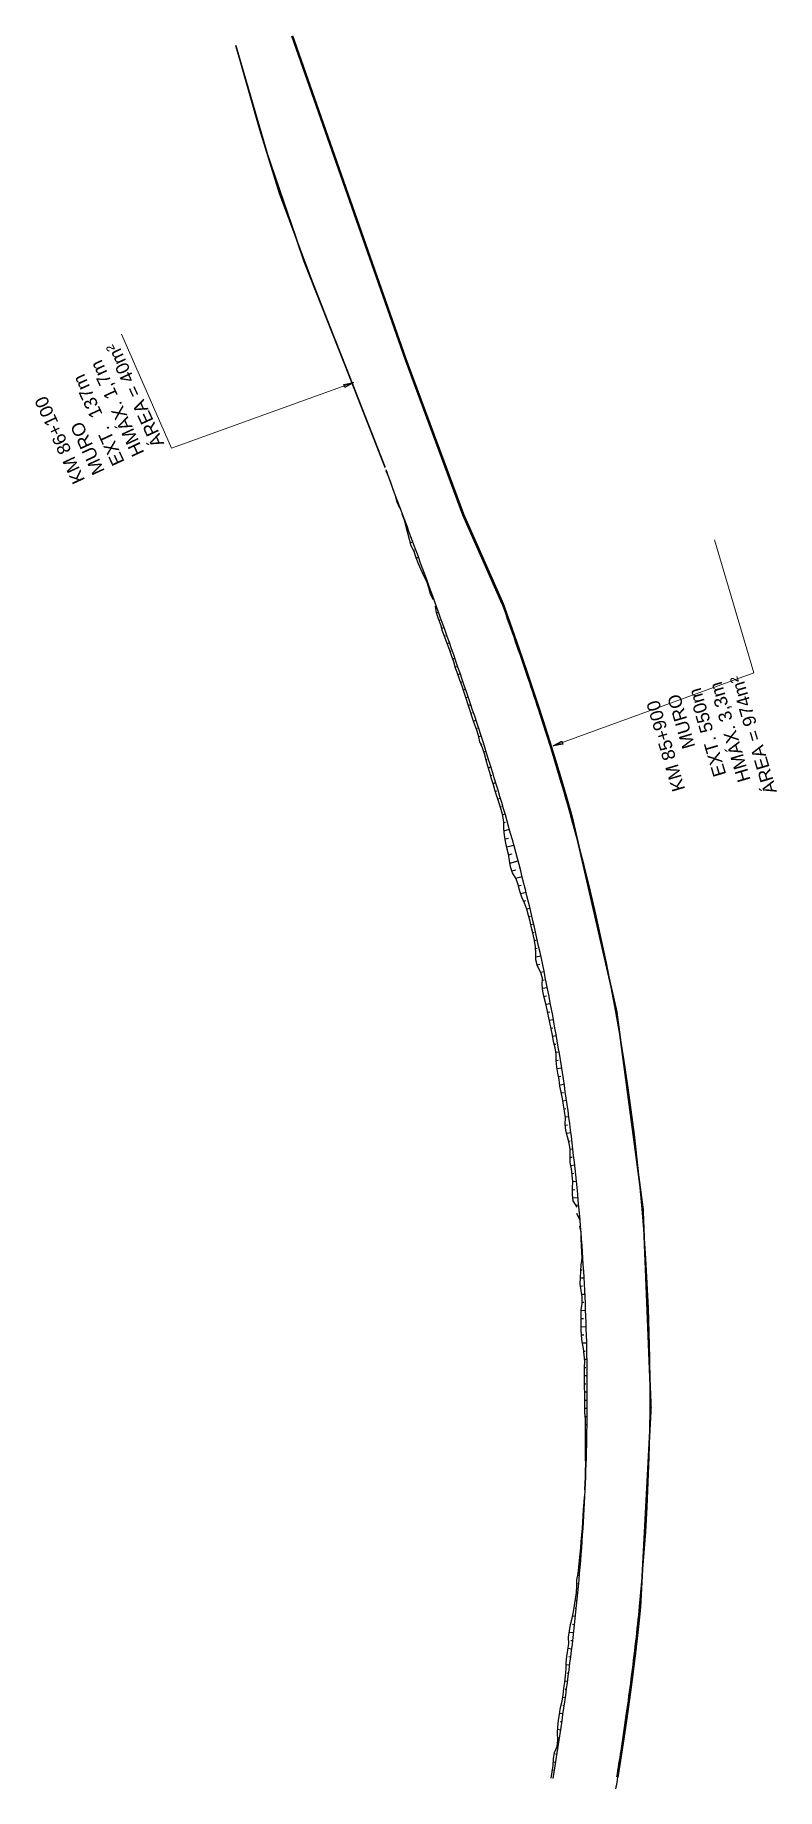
# Model space of a CAD drawing. Header units: metres. Extents: x 288738 to 324331, y 7399322 to 7465117.
# Drawn here: x 296887 to 297114, y 7453283 to 7453819 of the extents above; entities that cross this region are included whole.
import ezdxf

# ---------------------------------------------------------------- set-up
doc = ezdxf.new("R2010")
doc.units = ezdxf.units.M
doc.header["$LTSCALE"] = 10
for name, color, linetype in [('F-HZ-ATERRO-TALUDE', 110, 'Continuous'), ('F-HZ-MUROS', 210, 'Continuous'), ('F-HZ-PIANO-CORTE', 10, 'Continuous'), ('F-HZ-TALUDE', 2, 'Continuous')]:
    doc.layers.add(name, color=color, linetype=linetype)
doc.layers.add('U-HZ-TEXTO-MUROS', color=2, linetype='Continuous', lineweight=0)
doc.styles.add('ARIAL', font='arial.ttf')
doc.styles.add('DIM', font='arial.ttf', dxfattribs={"width": 0.8})
doc.dimstyles.new('U-1_2000', dxfattribs={"dimscale": 2, "dimtxt": 1.5, "dimasz": 0.75, "dimexe": 0.75, "dimexo": 0.75, "dimgap": 0.25, "dimtad": 1, "dimzin": 4, "dimtxsty": 'DIM', "dimblk": 'ARCHTICK', "dimcen": 0.7, "dimdle": 0.75, "dimclrd": 256, "dimclre": 256, "dimclrt": 256, "dimaunit": 1, "dimadec": 3, "dimazin": 2, "dimtfac": 1, "dimtofl": 0, "dimtmove": 0, "dimatfit": 3, "dimldrblk": 'CLOSEDBLANK', "dimfxl": 0, "dimtolj": 1, "dimtzin": 0, "dimlwd": -1, "dimlwe": -1, "dimarcsym": 0})

msp = doc.modelspace()

# ---------------------------------------------------------------- texts
at = {"layer": 'U-HZ-TEXTO-MUROS', "linetype": 'Continuous', "lineweight": -3, "char_height": 4, "style": 'ARIAL'}
for s, insert, attachment_point, rotation in [('KM 86+100\\PMURO \\PEXT.^I137m\\PHMÁX. 1,7m\\PÁREA = 40m²', (296926.889, 7453694.245), 7, 114.78869), ('KM 85+900\\PMURO \\PEXT.^I550m\\PHMÁX. 3,3m\\PÁREA = 974m²', (297103.652, 7453623.667), 9, 106.4861)]:
    msp.add_mtext(s, dxfattribs=dict(at, insert=insert, attachment_point=attachment_point, rotation=rotation))

# ---------------------------------------------------------------- blocks, each defined once
blk = doc.blocks.new('_ArchTick')
at = {"color": 0, "linetype": 'ByBlock', "const_width": 0.15}
blk.add_lwpolyline([(-0.5, -0.5), (0.5, 0.5)], dxfattribs=at)

# ---------------------------------------------------------------- linework, layer by layer
at = {"layer": 'F-HZ-ATERRO-TALUDE', "linetype": 'Continuous', "lineweight": -3}
for p, q in [((297000.224, 7453671.138), (297000.179, 7453671.122)), ((297001.094, 7453668.795), (297000.784, 7453668.679)), ((297001.964, 7453666.451), (297001.694, 7453666.351)), ((297002.833, 7453664.107), (297002.065, 7453663.823)), ((297003.7, 7453661.762), (297003.383, 7453661.645)), ((297004.566, 7453659.417), (297003.938, 7453659.185)), ((297005.431, 7453657.071), (297005.123, 7453656.958)), ((297006.293, 7453654.725), (297005.857, 7453654.564)), ((297007.154, 7453652.377), (297007.056, 7453652.342)), ((297008.012, 7453650.029), (297007.737, 7453649.929)), ((297008.868, 7453647.68), (297008.709, 7453647.623)), ((297055.212, 7453367.989), (297055.118, 7453367.994)), ((297055.347, 7453370.485), (297055.227, 7453370.491)), ((297054.913, 7453362.998), (297054.812, 7453363.004)), ((297055.067, 7453365.493), (297054.866, 7453365.505)), ((297054.392, 7453355.516), (297054.12, 7453355.537)), ((297054.576, 7453358.009), (297054.433, 7453358.019)), ((297054.75, 7453360.503), (297054.49, 7453360.521)), ((297053.997, 7453350.532), (297053.578, 7453350.567)), ((297054.199, 7453353.023), (297054.005, 7453353.039)), ((297053.561, 7453345.551), (297052.96, 7453345.606)), ((297053.783, 7453348.041), (297053.508, 7453348.065)), ((297053.087, 7453340.573), (297052.565, 7453340.625)), ((297053.329, 7453343.061), (297053.128, 7453343.081)), ((297052.573, 7453335.6), (297051.66, 7453335.697)), ((297052.834, 7453338.086), (297052.506, 7453338.12)), ((297052.023, 7453330.63), (297050.652, 7453330.787)), ((297052.303, 7453333.114), (297051.66, 7453333.185)), ((297051.439, 7453325.664), (297050.315, 7453325.8)), ((297051.136, 7453323.183), (297050.522, 7453323.259)), ((297051.735, 7453328.147), (297051.117, 7453328.219)), ((297050.821, 7453320.703), (297049.739, 7453320.841)), ((297050.5, 7453318.223), (297050.072, 7453318.279)), ((297050.172, 7453315.745), (297049.325, 7453315.858)), ((297049.837, 7453313.268), (297049.418, 7453313.325)), ((297049.143, 7453308.316), (297048.665, 7453308.384)), ((297049.493, 7453310.791), (297048.672, 7453310.906)), ((297048.788, 7453305.841), (297047.7, 7453306)), ((297048.424, 7453303.368), (297047.879, 7453303.449)), ((297048.054, 7453300.895), (297047.107, 7453301.038)), ((297047.679, 7453298.424), (297047.415, 7453298.464)), ((297046.518, 7453291.014), (297045.834, 7453291.124)), ((297046.91, 7453293.483), (297046.518, 7453293.545)), ((297047.298, 7453295.953), (297046.982, 7453296.002)), ((297046.12, 7453288.546), (297045.812, 7453288.596))]:
    msp.add_line(p, q, dxfattribs=at)
at = {"layer": 'F-HZ-MUROS', "linetype": 'Continuous', "lineweight": -3}
for points, format in [([(297065.253, 7453286.578, 0.0017654), (297066.512, 7453294.562, 0.0028231), (297068.218, 7453306.06, 0.0031007), (297069.648, 7453316.557, 0.0036544), (297071.05, 7453328.003, 0.0039249), (297072.195, 7453338.689, 0.0929025), (297051.304, 7453579.918, 0.0039249), (297048.339, 7453590.248, 0.0036544), (297044.99, 7453601.283, 0.0031007), (297041.777, 7453611.378, 0.0028231), (297038.12, 7453622.412, 0.0022606), (297034.764, 7453632.202, 0.0019797), (297030.842, 7453643.338, 0.0002788), (297030.19, 7453645.162), (297018.145, 7453672.342), (297000.542, 7453719.691), (296965.765, 7453818.75)], "xyb"), ([(296966.048, 7453818.85, 0.5, 0.5, 0), (297000.824, 7453719.793, 0.5, 0.5, 0), (297018.423, 7453672.455, 0.5, 0.5, 0), (297030.468, 7453645.274, 0.5, 0.5, -0.0002804), (297031.124, 7453643.439, 0.5, 0.5, -0.0019797), (297035.048, 7453632.301, 0.5, 0.5, -0.0022606), (297038.404, 7453622.508, 0.5, 0.5, -0.0028231), (297042.062, 7453611.47, 0.5, 0.5, -0.0031007), (297045.276, 7453601.372, 0.5, 0.5, -0.0036544), (297048.627, 7453590.333, 0.5, 0.5, -0.0039249), (297051.593, 7453579.999, 0.5, 0.5, -0.0929025), (297072.493, 7453338.659, 0.5, 0.5, -0.0039249), (297071.348, 7453327.969, 0.5, 0.5, -0.0036544), (297069.945, 7453316.518, 0.5, 0.5, -0.0031007), (297068.515, 7453306.018, 0.5, 0.5, -0.0028231), (297066.809, 7453294.516, 0.5, 0.5, -0.0017654), (297065.549, 7453286.531, 0, 0, 0)], "xyseb")]:
    msp.add_lwpolyline(points, format=format, dxfattribs=at)
at = {"layer": 'F-HZ-MUROS', "linetype": 'Continuous', "lineweight": -3, "const_width": 0.5}
msp.add_lwpolyline([(296948.648, 7453815.949, 0.0349927), (296982.441, 7453717.305), (296994.367, 7453686.881)], format="xyb", dxfattribs=at)
at = {"layer": 'F-HZ-MUROS'}
msp.add_lwpolyline([(296994.351, 7453686.925), (296971.484, 7453745.256), (296962.082, 7453770.697), (296956.064, 7453790.127), (296948.648, 7453815.949)], dxfattribs=at)
at = {"layer": 'F-HZ-PIANO-CORTE'}
for p, q in [((296995.023, 7453684.883), (296995.1, 7453684.911)), ((296995.951, 7453682.561), (296995.961, 7453682.565)), ((296996.808, 7453680.213), (296996.843, 7453680.226)), ((296997.619, 7453677.848), (296997.667, 7453677.866)), ((296998.453, 7453675.496), (296998.585, 7453675.545)), ((297010.089, 7453642.515), (297010.663, 7453642.723)), ((297010.877, 7453640.143), (297011.194, 7453640.257)), ((297011.665, 7453637.773), (297012.352, 7453638.019)), ((297012.468, 7453635.408), (297012.83, 7453635.537)), ((297013.321, 7453633.058), (297014.028, 7453633.309)), ((297014.198, 7453630.717), (297014.529, 7453630.834)), ((297015.035, 7453628.362), (297015.689, 7453628.591)), ((297015.766, 7453625.972), (297016.139, 7453626.102)), ((297016.628, 7453623.626), (297017.331, 7453623.869)), ((297017.449, 7453621.265), (297017.797, 7453621.385)), ((297018.289, 7453618.911), (297018.955, 7453619.137)), ((297019.068, 7453616.535), (297019.413, 7453616.652)), ((297019.832, 7453614.155), (297020.558, 7453614.398)), ((297020.598, 7453611.775), (297020.974, 7453611.9)), ((297021.373, 7453609.398), (297022.137, 7453609.651)), ((297022.245, 7453607.056), (297022.581, 7453607.166)), ((297022.945, 7453604.657), (297023.692, 7453604.9)), ((297023.687, 7453602.279), (297024.072, 7453602.402)), ((297024.587, 7453599.949), (297025.217, 7453600.149)), ((297025.249, 7453597.54), (297025.61, 7453597.653)), ((297025.903, 7453595.127), (297026.717, 7453595.38)), ((297026.621, 7453592.732), (297027.039, 7453592.861)), ((297027.349, 7453590.341), (297028.189, 7453590.596)), ((297028.047, 7453587.94), (297028.481, 7453588.071)), ((297028.826, 7453585.565), (297029.629, 7453585.803)), ((297029.572, 7453583.179), (297029.954, 7453583.291)), ((297030.234, 7453580.768), (297031.036, 7453581)), ((297030.638, 7453578.306), (297031.18, 7453578.46)), ((297030.702, 7453575.812), (297032.381, 7453576.284)), ((297031.073, 7453573.34), (297032.062, 7453573.614)), ((297031.533, 7453570.882), (297033.714, 7453571.478)), ((297032.141, 7453568.461), (297033.255, 7453568.76)), ((297032.475, 7453565.983), (297035.01, 7453566.653)), ((297033.099, 7453563.572), (297034.371, 7453563.904)), ((297034.274, 7453561.378), (297036.251, 7453561.885)), ((297035.085, 7453559.02), (297035.975, 7453559.244)), ((297035.816, 7453556.632), (297037.471, 7453557.042)), ((297036.758, 7453554.317), (297037.41, 7453554.476)), ((297037.682, 7453551.994), (297038.646, 7453552.225)), ((297038.323, 7453549.579), (297038.773, 7453549.685)), ((297038.925, 7453547.152), (297039.792, 7453547.353)), ((297039.505, 7453544.721), (297039.929, 7453544.817)), ((297040.01, 7453542.272), (297040.902, 7453542.471)), ((297040.381, 7453539.802), (297040.91, 7453539.918)), ((297040.45, 7453537.307), (297041.961, 7453537.632)), ((297040.882, 7453534.879), (297041.679, 7453535.047)), ((297041.88, 7453532.591), (297042.977, 7453532.818)), ((297042.447, 7453530.18), (297042.96, 7453530.284)), ((297042.537, 7453527.685), (297043.96, 7453527.968)), ((297042.933, 7453525.219), (297043.688, 7453525.366)), ((297043.545, 7453522.796), (297044.917, 7453523.058)), ((297044.067, 7453520.351), (297044.723, 7453520.474)), ((297044.557, 7453517.9), (297045.835, 7453518.133)), ((297045.105, 7453515.462), (297045.692, 7453515.566)), ((297045.591, 7453513.01), (297046.715, 7453513.206)), ((297046.098, 7453510.565), (297046.618, 7453510.654)), ((297046.596, 7453508.12), (297047.554, 7453508.28)), ((297046.631, 7453505.627), (297047.293, 7453505.734)), ((297046.939, 7453503.148), (297048.351, 7453503.371)), ((297047.398, 7453500.69), (297048.068, 7453500.794)), ((297047.78, 7453498.22), (297049.115, 7453498.421)), ((297048.252, 7453495.766), (297048.868, 7453495.856)), ((297048.673, 7453493.301), (297049.84, 7453493.467)), ((297049.108, 7453490.84), (297049.648, 7453490.914)), ((297049.456, 7453488.365), (297050.526, 7453488.509)), ((297049.483, 7453485.869), (297050.167, 7453485.958)), ((297049.856, 7453483.404), (297051.169, 7453483.57)), ((297050.481, 7453480.984), (297050.978, 7453481.045)), ((297050.887, 7453478.52), (297051.775, 7453478.625)), ((297050.979, 7453476.023), (297051.521, 7453476.085)), ((297051.101, 7453473.544), (297052.341, 7453473.681)), ((297051.52, 7453471.081), (297052.065, 7453471.139)), ((297051.786, 7453468.595), (297052.872, 7453468.707)), ((297051.657, 7453466.099), (297052.388, 7453466.171)), ((297051.745, 7453463.606), (297053.359, 7453463.759)), ((297052.734, 7453461.386), (297053.154, 7453461.424)), ((297053.882, 7453457.966), (297053.65, 7453457.946)), ((297054.103, 7453454.077), (297054.202, 7453454.085)), ((297054.311, 7453451.593), (297054.353, 7453451.596)), ((297054.407, 7453449.095), (297054.578, 7453449.107)), ((297054.577, 7453446.601), (297054.664, 7453446.606)), ((297054.268, 7453441.629), (297054.667, 7453441.653)), ((297054.485, 7453444.116), (297054.913, 7453444.143)), ((297054.073, 7453436.646), (297054.708, 7453436.679)), ((297054.159, 7453439.132), (297055.21, 7453439.191)), ((297054.462, 7453434.176), (297055.468, 7453434.225)), ((297054.661, 7453431.69), (297055.122, 7453431.71)), ((297054.296, 7453426.723), (297055.039, 7453426.75)), ((297054.306, 7453429.223), (297055.687, 7453429.278)), ((297054.355, 7453424.224), (297055.869, 7453424.273)), ((297054.393, 7453421.724), (297055.169, 7453421.747)), ((297054.732, 7453419.25), (297056.012, 7453419.281)), ((297055.123, 7453416.782), (297055.595, 7453416.792)), ((297055.348, 7453414.292), (297056.114, 7453414.305)), ((297055.367, 7453409.294), (297056.179, 7453409.301)), ((297055.388, 7453411.794), (297055.77, 7453411.799)), ((297055.322, 7453406.795), (297055.759, 7453406.797)), ((297055.41, 7453404.298), (297056.204, 7453404.299)), ((297055.434, 7453399.3), (297056.19, 7453399.295)), ((297055.48, 7453401.799), (297055.841, 7453401.798)), ((297055.565, 7453396.805), (297055.867, 7453396.802)), ((297055.632, 7453394.308), (297056.138, 7453394.301)), ((297055.674, 7453391.809), (297055.885, 7453391.805)), ((297055.684, 7453389.309), (297056.045, 7453389.301)), ((297055.674, 7453384.309), (297055.914, 7453384.302)), ((297055.69, 7453386.809), (297055.837, 7453386.805)), ((297055.615, 7453376.811), (297055.629, 7453376.81)), ((297055.677, 7453379.309), (297055.743, 7453379.307)), ((297055.696, 7453381.809), (297055.765, 7453381.807))]:
    msp.add_line(p, q, dxfattribs=at)
at = {"layer": 'F-HZ-TALUDE', "linetype": 'Continuous', "lineweight": -3}
msp.add_line((297053.879, 7453456.935), (297052.996, 7453458.835), dxfattribs=at)
at = {"layer": 'F-HZ-TALUDE', "linetype": 'Continuous', "lineweight": -3, "flags": 128}
for points in [[(297045.718, 7453286.079), (297046.038, 7453288.037), (297046.354, 7453289.996), (297046.669, 7453291.954), (297046.978, 7453293.912), (297047.285, 7453295.871), (297047.588, 7453297.829), (297047.887, 7453299.788), (297048.183, 7453301.746), (297048.474, 7453303.705), (297048.762, 7453305.663), (297049.044, 7453307.622), (297049.324, 7453309.58), (297049.598, 7453311.539), (297049.868, 7453313.497), (297050.134, 7453315.456), (297050.394, 7453317.415), (297050.651, 7453319.374), (297050.901, 7453321.333), (297051.149, 7453323.292), (297051.389, 7453325.251), (297051.625, 7453327.21), (297051.855, 7453329.17), (297052.08, 7453331.129), (297052.301, 7453333.089), (297052.513, 7453335.049), (297052.724, 7453337.008), (297052.924, 7453338.968), (297053.123, 7453340.928), (297053.313, 7453342.888), (297053.497, 7453344.848), (297053.675, 7453346.809), (297053.847, 7453348.771), (297054.014, 7453350.733), (297054.174, 7453352.695), (297054.328, 7453354.658), (297054.476, 7453356.622), (297054.617, 7453358.586), (297054.753, 7453360.551), (297054.883, 7453362.515), (297055.007, 7453364.481), (297055.124, 7453366.446), (297055.236, 7453368.412), (297055.341, 7453370.379), (297055.441, 7453372.345), (297055.534, 7453374.312), (297055.621, 7453376.279), (297055.703, 7453378.247), (297055.778, 7453380.214), (297055.847, 7453382.182), (297055.91, 7453384.15), (297055.967, 7453386.119), (297056.017, 7453388.087), (297056.062, 7453390.056), (297056.101, 7453392.025), (297056.134, 7453393.994), (297056.16, 7453395.962), (297056.181, 7453397.932), (297056.195, 7453399.901), (297056.203, 7453401.87), (297056.205, 7453403.839), (297056.202, 7453405.808), (297056.192, 7453407.777), (297056.176, 7453409.746), (297056.153, 7453411.715), (297056.125, 7453413.684), (297056.091, 7453415.653), (297056.051, 7453417.622), (297056.004, 7453419.59), (297055.952, 7453421.559), (297055.893, 7453423.527), (297055.829, 7453425.495), (297055.758, 7453427.463), (297055.681, 7453429.431), (297055.598, 7453431.398), (297055.509, 7453433.365), (297055.414, 7453435.332), (297055.313, 7453437.298), (297055.206, 7453439.265), (297055.093, 7453441.231), (297054.974, 7453443.196), (297054.848, 7453445.161), (297054.717, 7453447.126), (297054.58, 7453449.09), (297054.436, 7453451.054), (297054.286, 7453453.018), (297054.131, 7453454.981), (297053.969, 7453456.943), (297053.801, 7453458.905), (297053.628, 7453460.866), (297053.448, 7453462.827), (297053.262, 7453464.788), (297053.07, 7453466.747), (297052.872, 7453468.707), (297052.668, 7453470.665), (297052.458, 7453472.623), (297052.242, 7453474.58), (297052.019, 7453476.537), (297051.791, 7453478.493), (297051.557, 7453480.448), (297051.317, 7453482.402), (297051.07, 7453484.356), (297050.818, 7453486.309), (297050.56, 7453488.261), (297050.295, 7453490.212), (297050.025, 7453492.163), (297049.748, 7453494.112), (297049.466, 7453496.061), (297049.177, 7453498.009), (297048.883, 7453499.956), (297048.582, 7453501.902), (297048.276, 7453503.847), (297047.963, 7453505.791), (297047.645, 7453507.735), (297047.32, 7453509.677), (297046.99, 7453511.618), (297046.654, 7453513.558), (297046.311, 7453515.497), (297045.963, 7453517.435), (297045.608, 7453519.372), (297045.248, 7453521.308), (297044.881, 7453523.243), (297044.509, 7453525.177), (297044.131, 7453527.109), (297043.747, 7453529.04), (297043.356, 7453530.97), (297042.96, 7453532.899), (297042.558, 7453534.827), (297042.15, 7453536.753), (297041.736, 7453538.678), (297041.316, 7453540.602), (297040.89, 7453542.525), (297040.458, 7453544.446), (297040.02, 7453546.366), (297039.577, 7453548.284), (297039.127, 7453550.201), (297038.672, 7453552.117), (297038.21, 7453554.032), (297037.743, 7453555.944), (297037.27, 7453557.856), (297036.79, 7453559.766), (297036.305, 7453561.674), (297035.815, 7453563.581), (297035.318, 7453565.487), (297034.815, 7453567.391), (297034.307, 7453569.293), (297033.792, 7453571.194), (297033.272, 7453573.093), (297032.745, 7453574.99), (297032.211, 7453576.886), (297031.674, 7453578.782), (297031.13, 7453580.676), (297030.581, 7453582.57), (297030.027, 7453584.462), (297029.466, 7453586.353), (297028.902, 7453588.244), (297028.33, 7453590.133), (297027.755, 7453592.021), (297027.173, 7453593.908), (297026.588, 7453595.795), (297025.998, 7453597.68), (297025.402, 7453599.565), (297024.804, 7453601.449), (297024.198, 7453603.331), (297023.591, 7453605.214), (297022.977, 7453607.095), (297022.361, 7453608.975), (297021.74, 7453610.855), (297021.114, 7453612.734), (297020.486, 7453614.612), (297019.853, 7453616.49), (297019.218, 7453618.367), (297018.577, 7453620.243), (297017.934, 7453622.119), (297017.288, 7453623.994), (297016.638, 7453625.869), (297015.985, 7453627.743), (297015.329, 7453629.617), (297014.671, 7453631.49), (297014.009, 7453633.363), (297013.345, 7453635.236), (297012.678, 7453637.108), (297012.009, 7453638.98), (297011.337, 7453640.852), (297010.663, 7453642.723), (297009.988, 7453644.594), (297009.309, 7453646.465), (297008.629, 7453648.337), (297007.947, 7453650.207), (297007.263, 7453652.078), (297006.578, 7453653.949), (297005.891, 7453655.82), (297005.203, 7453657.691), (297004.513, 7453659.562), (297003.822, 7453661.434), (297003.13, 7453663.305), (297002.437, 7453665.177), (297001.742, 7453667.048), (297001.048, 7453668.921), (297000.352, 7453670.793), (296999.656, 7453672.666), (296998.959, 7453674.539), (296998.262, 7453676.413), (296997.565, 7453678.287), (296994.626, 7453686.185)], [(296998.885, 7453674.512), (296998.08, 7453676.345), (296997.492, 7453678.26), (296996.831, 7453680.149), (296996.157, 7453682.032), (296995.432, 7453683.896), (296994.665, 7453685.744)], [(297009.179, 7453646.418), (297008.211, 7453648.184), (297007.688, 7453650.113), (297007.098, 7453652.018), (297006.225, 7453653.82), (297005.336, 7453655.616), (297004.558, 7453657.454), (297003.886, 7453659.331), (297003.231, 7453661.215), (297002.29, 7453662.994), (297001.766, 7453664.928), (297001.264, 7453666.871), (297000.749, 7453668.81), (297000.254, 7453670.757), (296999.606, 7453672.647)], [(297053.122, 7453460.821), (297051.848, 7453462.678), (297051.631, 7453464.631), (297051.667, 7453466.608), (297051.786, 7453468.595), (297051.594, 7453470.552), (297051.32, 7453472.499), (297050.915, 7453474.432), (297050.995, 7453476.419), (297050.905, 7453478.388), (297050.641, 7453480.337), (297050.165, 7453482.259), (297049.648, 7453484.174), (297049.457, 7453486.131), (297049.486, 7453488.117), (297049.254, 7453490.07), (297048.888, 7453492.003), (297048.567, 7453493.943), (297048.233, 7453495.88), (297047.838, 7453497.809), (297047.563, 7453499.754), (297047.222, 7453501.69), (297046.847, 7453503.62), (297046.63, 7453505.575), (297046.676, 7453507.574), (297046.392, 7453509.52), (297045.856, 7453511.423), (297045.532, 7453513.362), (297045.146, 7453515.29), (297044.687, 7453517.204), (297044.327, 7453519.136), (297043.915, 7453521.058), (297043.506, 7453522.98), (297042.998, 7453524.883), (297042.622, 7453526.811), (297042.431, 7453528.776), (297042.454, 7453530.787), (297041.855, 7453532.671), (297041, 7453534.499), (297040.414, 7453536.383), (297040.494, 7453538.409), (297040.333, 7453540.386), (297040.001, 7453542.326), (297039.611, 7453544.254), (297039.177, 7453546.172), (297038.687, 7453548.077), (297038.224, 7453549.988), (297037.723, 7453551.89), (297037.009, 7453553.74), (297036.215, 7453555.569), (297035.52, 7453557.42), (297035.004, 7453559.315), (297034.392, 7453561.185), (297033.323, 7453562.936), (297032.67, 7453564.792), (297032.353, 7453566.736), (297032.112, 7453568.703), (297031.59, 7453570.594), (297031.208, 7453572.524), (297030.886, 7453574.472), (297030.616, 7453576.436), (297030.64, 7453578.487), (297030.32, 7453580.443), (297029.816, 7453582.347), (297029.261, 7453584.237), (297028.648, 7453586.11), (297028.033, 7453587.983), (297027.491, 7453589.878), (297026.913, 7453591.763), (297026.345, 7453593.652), (297025.779, 7453595.543), (297025.271, 7453597.452), (297024.785, 7453599.369), (297024.147, 7453601.239), (297023.343, 7453603.056), (297022.866, 7453604.978), (297022.314, 7453606.878), (297021.592, 7453608.722), (297020.98, 7453610.603), (297020.367, 7453612.484), (297019.763, 7453614.37), (297019.158, 7453616.255), (297018.554, 7453618.142), (297017.907, 7453620.014), (297017.225, 7453621.875), (297016.585, 7453623.751), (297015.873, 7453625.603), (297015.323, 7453627.512), (297014.687, 7453629.392), (297013.999, 7453631.254), (297013.301, 7453633.112), (297012.631, 7453634.982), (297011.923, 7453636.838), (297011.393, 7453638.759), (297010.699, 7453640.622), (297010.089, 7453642.516), (297009.714, 7453644.495)], [(297055.471, 7453374.315), (297055.593, 7453376.28), (297055.677, 7453378.248), (297055.677, 7453380.218), (297055.7, 7453382.187), (297055.673, 7453384.158), (297055.687, 7453386.126), (297055.695, 7453388.095), (297055.677, 7453390.064), (297055.673, 7453392.032), (297055.63, 7453394.001), (297055.639, 7453395.969), (297055.463, 7453397.938), (297055.421, 7453399.905), (297055.482, 7453401.872), (297055.44, 7453403.839), (297055.313, 7453405.805), (297055.331, 7453407.771), (297055.377, 7453409.738), (297055.387, 7453411.705), (297055.394, 7453413.673), (297055.246, 7453415.637), (297055.035, 7453417.599), (297054.676, 7453419.557), (297054.396, 7453421.515), (297054.367, 7453423.479), (297054.335, 7453425.444), (297054.275, 7453427.407), (297054.309, 7453429.375), (297054.672, 7453431.357), (297054.607, 7453433.323), (297054.276, 7453435.275), (297053.987, 7453437.228), (297054.166, 7453439.206), (297054.25, 7453441.181), (297054.33, 7453443.156), (297054.651, 7453445.148), (297054.551, 7453447.115), (297054.408, 7453449.078), (297054.321, 7453451.046), (297054.283, 7453453.017), (297053.952, 7453454.966)], [(297045.134, 7453286.174), (297045.41, 7453288.139), (297045.772, 7453290.089), (297045.891, 7453292.078), (297046.193, 7453294.036), (297046.972, 7453295.919), (297047.202, 7453297.888), (297047.034, 7453299.917), (297047.163, 7453301.899), (297047.371, 7453303.867), (297047.667, 7453305.822), (297048.029, 7453307.767), (297048.474, 7453309.7), (297048.794, 7453311.651), (297049.026, 7453313.613), (297049.285, 7453315.57), (297049.561, 7453317.525), (297049.763, 7453319.489), (297049.728, 7453321.482), (297049.919, 7453323.445), (297050.254, 7453325.389), (297050.545, 7453327.339), (297050.448, 7453329.334), (297050.721, 7453331.284), (297051.01, 7453333.232), (297051.522, 7453335.155), (297052.012, 7453337.083), (297052.314, 7453339.03), (297052.621, 7453340.977), (297052.924, 7453342.925), (297052.951, 7453344.898), (297052.975, 7453346.872), (297053.384, 7453348.811), (297053.6, 7453350.767), (297053.77, 7453352.728), (297054.012, 7453354.683), (297054.26, 7453356.638), (297054.304, 7453358.608), (297054.495, 7453360.568), (297054.679, 7453362.529), (297054.809, 7453364.493), (297054.919, 7453366.458), (297055.052, 7453368.422), (297055.218, 7453370.385), (297055.377, 7453372.348)], [(297064.961, 7453282.919), (297065.286, 7453284.908), (297065.549, 7453286.531)]]:
    msp.add_lwpolyline(points, dxfattribs=at)

msp.set_redraw_order([(e.dxf.handle, doc.entitydb.next_handle()) for e in msp.query("TEXT MTEXT ATTDEF DIMENSION ARC_DIMENSION")])  # texts and dimensions are drawn at this point

# ---------------------------------------------------------------- leaders
at = {"layer": 'U-HZ-TEXTO-MUROS', "linetype": 'Continuous', "lineweight": -3}
for points in [[(296984.68, 7453712.852), (296929.015, 7453692.844), (296913.673, 7453727.633)], [(297045.758, 7453601.77), (297107.13, 7453624.115), (297095.108, 7453664.737)]]:
    msp.add_leader(points, dimstyle='U-1_2000', override={"dimscale": 1, "dimasz": 3}, dxfattribs=at)

doc.saveas('drawing.dxf')
